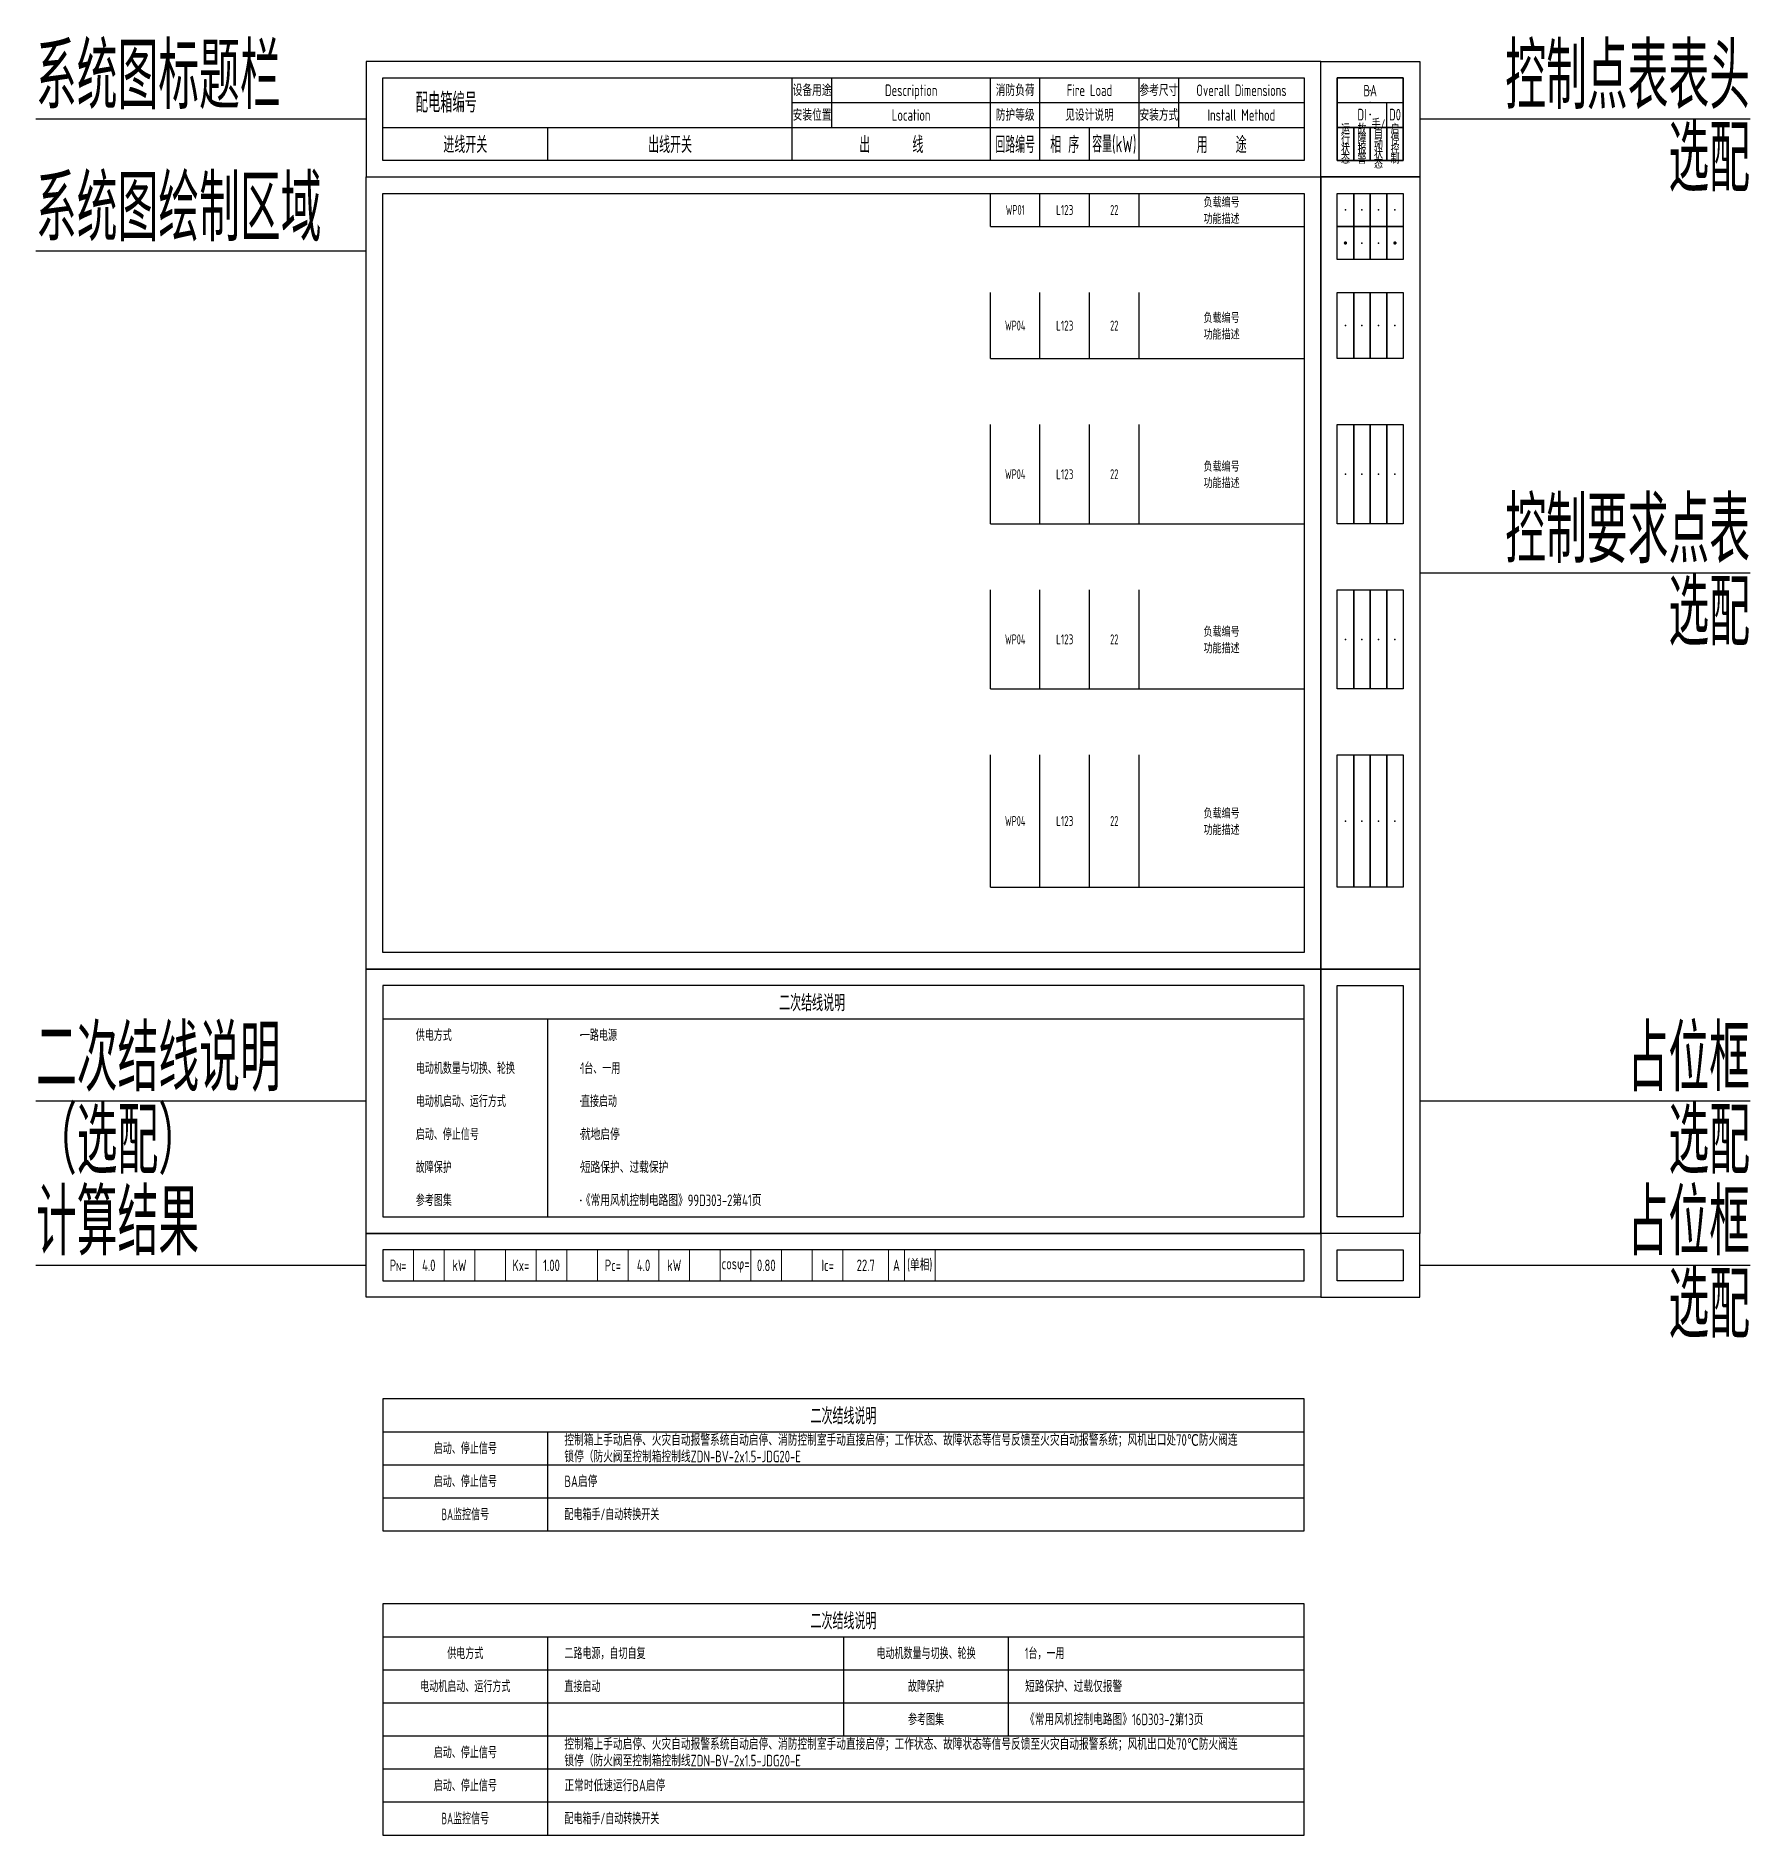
# Model space of a CAD drawing. Header units: millimetres. Extents: x -4800 to 350475, y -4000 to 120872.
# Drawn here: x -4800 to 47100, y 66403 to 120872 of the extents above; entities that cross this region are included whole.
import ezdxf
from ezdxf.enums import TextEntityAlignment as Align

# ---------------------------------------------------------------- set-up
doc = ezdxf.new("R2010")
doc.units = ezdxf.units.MM
doc.header["$LTSCALE"] = 500
doc.header["$MEASUREMENT"] = 0
doc.layers.add('E-UNIV-DIAG', color=2, linetype='Continuous')
doc.layers.add('E-UNIV-NOTE', color=6, linetype='Continuous')
doc.layers.add('注释', color=7, linetype='Continuous', plot=False)
doc.styles.add('TH-STYLE3', font='tssdeng.shx', dxfattribs={"width": 0.7, "bigfont": 'tssdchn.shx'})

msp = doc.modelspace()

# ---------------------------------------------------------------- texts
at = {"layer": 'E-UNIV-NOTE', "style": 'TH-STYLE3'}
for s, width, p in [('设备用途', 0.7, (18700, 119229)), ('Description', 0.7, (21700, 119229)), ('消防负荷', 0.7, (24850, 119229)), ('Fire Load', 0.7, (27100, 119229)), ('参考尺寸', 0.7, (29200, 119229)), ('Overall Dimensions', 0.7, (31700, 119229)), ('安装位置', 0.7, (18700, 118479)), ('Location', 0.7, (21700, 118479)), ('防护等级', 0.7, (24850, 118479)), ('见设计说明', 0.7, (27100, 118479)), ('安装方式', 0.7, (29200, 118479)), ('Install Method', 0.7, (31700, 118479)), ('启动、停止信号', 0.6, (8200, 78110)), ('启动、停止信号', 0.6, (8200, 77110)), ('BA监控信号', 0.6, (8200, 76110)), ('供电方式', 0.6, (8200, 71903)), ('电动机数量与切换、轮换', 0.6, (22150, 71903)), ('电动机启动、运行方式', 0.6, (8200, 70903)), ('故障保护', 0.6, (22150, 70903)), ('参考图集', 0.6, (22150, 69903)), ('启动、停止信号', 0.6, (8200, 68903)), ('启动、停止信号', 0.6, (8200, 67903)), ('BA监控信号', 0.6, (8200, 66903))]:
    msp.add_text(s, height=350, dxfattribs=dict(at, width=width)).set_placement(p, align=Align.MIDDLE_CENTER)
for s, height, width, p in [('BA', 350, 0.7, (35600, 119217)), ('DI', 350, 0.7, (35350, 118492)), ('D0', 350, 0.7, (36350, 118492)), ('进线开关', 500, 0.7, (8200, 117604)), ('出线开关', 500, 0.7, (14400, 117604)), ('出      线', 500, 0.7, (21100, 117604)), ('回路编号', 500, 0.6, (24850, 117604)), ('相 序', 500, 0.7, (26350, 117604)), ('容量(kW)', 500, 0.6, (27850, 117604)), ('用    途', 500, 0.7, (31100, 117604)), ('负载编号', 300, 0.7, (31100, 115854)), ('WP01', 300, 0.6, (24850, 115604)), ('L123', 300, 0.7, (26350, 115604)), ('22', 300, 0.6, (27850, 115604)), ('功能描述', 300, 0.7, (31100, 115354)), ('WP04', 300, 0.6, (24850, 112104)), ('L123', 300, 0.7, (26350, 112104)), ('22', 300, 0.6, (27850, 112104)), ('负载编号', 300, 0.7, (31100, 112354)), ('功能描述', 300, 0.7, (31100, 111854)), ('负载编号', 300, 0.7, (31100, 107854)), ('WP04', 300, 0.6, (24850, 107604)), ('L123', 300, 0.7, (26350, 107604)), ('22', 300, 0.6, (27850, 107604)), ('功能描述', 300, 0.7, (31100, 107354)), ('负载编号', 300, 0.7, (31100, 102854)), ('WP04', 300, 0.6, (24850, 102604)), ('L123', 300, 0.7, (26350, 102604)), ('22', 300, 0.6, (27850, 102604)), ('功能描述', 300, 0.7, (31100, 102354)), ('负载编号', 300, 0.7, (31100, 97354)), ('WP04', 300, 0.6, (24850, 97104)), ('L123', 300, 0.7, (26350, 97104)), ('22', 300, 0.6, (27850, 97104)), ('功能描述', 300, 0.7, (31100, 96854)), ('二次结线说明', 500, 0.7, (18700, 91619)), ('二次结线说明', 500, 0.7, (19650, 79110)), ('二次结线说明', 500, 0.7, (19650, 72903))]:
    msp.add_text(s, height=height, dxfattribs=dict(at, width=width)).set_placement(p, align=Align.MIDDLE)
for s, height, width, p in [('配电箱编号', 600, 0.65, (6700, 118854)), ('供电方式', 350, 0.6, (6700, 90619)), ('一路电源', 350, 0.6, (11700, 90619)), ('电动机数量与切换、轮换', 350, 0.6, (6700, 89619)), ('1台、一用', 350, 0.6, (11700, 89619)), ('电动机启动、运行方式', 350, 0.6, (6700, 88619)), ('直接启动', 350, 0.6, (11700, 88619)), ('启动、停止信号', 350, 0.6, (6700, 87619)), ('就地启停', 350, 0.7, (11700, 87619)), ('故障保护', 350, 0.6, (6700, 86619)), ('短路保护、过载保护', 350, 0.7, (11700, 86619)), ('参考图集', 350, 0.6, (6700, 85619)), ('《常用风机控制电路图》99D303-2第41页', 350, 0.7, (11700, 85619)), ('配电箱手/自动转换开关', 350, 0.6, (11200, 76110)), ('二路电源，自切自复', 350, 0.6, (11200, 71903)), ('1台，一用', 350, 0.6, (25150, 71903)), ('直接启动', 350, 0.6, (11200, 70903)), ('短路保护、过载仅报警', 350, 0.7, (25150, 70903)), ('《常用风机控制电路图》16D303-2第13页', 350, 0.7, (25150, 69903)), ('配电箱手/自动转换开关', 350, 0.6, (11200, 66903))]:
    msp.add_text(s, height=height, dxfattribs=dict(at, width=width)).set_placement(p, align=Align.MIDDLE_LEFT)
at = {"layer": 'E-UNIV-NOTE', "char_height": 300, "width": 500, "attachment_point": 5, "line_spacing_factor": 0.6, "style": 'TH-STYLE3'}
for s, insert in [('运行\\P状态', (34850, 117604)), ('故障\\P报警', (35350, 117604)), ('手/\\P自动\\P状态', (35850, 117604)), ('启停控制', (36350, 117604))]:
    msp.add_mtext(s, dxfattribs=dict(at, insert=insert))
at = {"layer": 'E-UNIV-NOTE', "char_height": 350, "attachment_point": 4, "line_spacing_factor": 0.857143, "style": 'TH-STYLE3'}
for s, width, insert in [('控制箱上手动启停、火灾自动报警系统自动启停、消防控制室手动直接启停；工作状态、故障状态等信号反馈至火灾自动报警系统；风机出口处70℃防火阀连锁停（防火阀至控制箱控制线ZDN-BV-2x1.5-JDG20-E', 20500, (11200, 78110)), ('BA启停', 4678.71, (11200, 77110)), ('控制箱上手动启停、火灾自动报警系统自动启停、消防控制室手动直接启停；工作状态、故障状态等信号反馈至火灾自动报警系统；风机出口处70℃防火阀连锁停（防火阀至控制箱控制线ZDN-BV-2x1.5-JDG20-E', 20500, (11200, 68903)), ('正常时低速运行BA启停', 20500, (11200, 67903))]:
    msp.add_mtext_dynamic_manual_height_columns(s, width=width, gutter_width=2500, heights=[0], dxfattribs=dict(at, insert=insert))
at = {"layer": '注释', "style": 'TH-STYLE3', "width": 0.65}
for s, p in [('系统图标题栏', (-4800, 119654)), ('系统图绘制区域', (-4800, 115654)), ('二次结线说明', (-4800, 89919)), ('（选配）', (-4800, 87419)), ('计算结果', (-4800, 84951))]:
    msp.add_text(s, height=2000, dxfattribs=at).set_placement(p, align=Align.MIDDLE_LEFT)
for s, p in [('控制点表表头', (47100, 119654)), ('选配', (47100, 117154)), ('控制要求点表', (47100, 105912)), ('选配', (47100, 103412)), ('占位框', (47100, 89919)), ('选配', (47100, 87419)), ('占位框', (47100, 84951)), ('选配', (47100, 82451))]:
    msp.add_text(s, height=2000, dxfattribs=at).set_placement(p, align=Align.MIDDLE_RIGHT)

# ---------------------------------------------------------------- blocks, each defined once
blk = doc.blocks.new('*T11')
at = {"layer": 'Defpoints', "color": 8, "linetype": 'ByBlock', "lineweight": 0, "transparency": 16777216}
for p, q in [((0, 0), (16723, 0)), ((0, 0), (0, -936)), ((929, 0), (929, -936)), ((1858, 0), (1858, -936)), ((2787, 0), (2787, -936)), ((3716, 0), (3716, -936)), ((4645, 0), (4645, -936)), ((5574, 0), (5574, -936)), ((6504, 0), (6504, -936)), ((7433, 0), (7433, -936)), ((8362, 0), (8362, -936)), ((9291, 0), (9291, -936)), ((10220, 0), (10220, -936)), ((11149, 0), (11149, -936)), ((12078, 0), (12078, -936)), ((13007, 0), (13007, -936)), ((13936, 0), (13936, -936)), ((15314, 0), (15314, -936)), ((15794, 0), (15794, -936)), ((16723, 0), (16723, -936)), ((0, -936), (16723, -936))]:
    blk.add_line(p, q, dxfattribs=at)
at = {"layer": 'E-UNIV-DIAG', "transparency": 16777216, "char_height": 350, "attachment_point": 5, "style": 'TH-STYLE3'}
for s, insert, width in [('P{\\H0.71429x;N}=', (465, -468), 926.07), ('kW', (2323, -468), 926.07), ('Kx=', (4181, -468), 926.07), ('Pc=', (6968, -468), 926.07), ('kW', (8826, -468), 926.07), ('cosφ=', (10684, -468), 926.07), ('Ic=', (13472, -468), 926.07), ('A ', (15554, -468), 477.44), ('(单相)', (16259, -468), 926.07)]:
    blk.add_mtext(s, dxfattribs=dict(at, insert=insert, width=width))
at = {"layer": 'E-UNIV-DIAG', "color": 6, "transparency": 16777216, "char_height": 350, "attachment_point": 5, "style": 'TH-STYLE3'}
for s, insert, width in [('4.0', (1394, -468), 926.07), ('1.00', (5110, -468), 926.07), ('4.0', (7897, -468), 926.07), ('0.80', (11613, -468), 926.07), ('22.7', (14625, -468), 1374.7)]:
    blk.add_mtext(s, dxfattribs=dict(at, insert=insert, width=width))
blk = doc.blocks.new('E-BSYS342')
for points in [[(0, 0), (5, 0), (5, -10), (0, -10)], [(5, 0), (10, 0), (10, -10), (5, -10)], [(10, 0), (15, 0), (15, -10), (10, -10)], [(15, 0), (20, 0), (20, -10), (15, -10)]]:
    blk.add_lwpolyline(points, close=True)
for p in [(2.5, -5), (7.5, -5), (12.5, -5), (17.5, -5)]:
    blk.add_point(p)
blk = doc.blocks.new('E-BSYS341')
for points in [[(0, 0), (20, 0), (20, -15), (0, -15)], [(20, 0), (0, 0), (0, -25), (20, -25)], [(0, -15), (5, -15), (5, -25), (0, -25)], [(5, -15), (10, -15), (10, -25), (5, -25)], [(10, -15), (15, -15), (15, -25), (10, -25)], [(15, -15), (20, -15), (20, -25), (15, -25)]]:
    blk.add_lwpolyline(points, close=True)
for p in [(10, -3.875), (10, -7.5), (10, -11.125), (2.5, -20), (7.5, -20), (12.5, -20), (17.5, -20)]:
    blk.add_point(p)
blk = doc.blocks.new('E-BSYS342-2')
for points in [[(0, 0), (5, 0), (5, -20), (0, -20)], [(5, 0), (10, 0), (10, -20), (5, -20)], [(10, 0), (15, 0), (15, -20), (10, -20)], [(15, 0), (20, 0), (20, -20), (15, -20)]]:
    blk.add_lwpolyline(points, close=True)
for p in [(2.5, -10), (7.5, -10), (12.5, -10), (17.5, -10)]:
    blk.add_point(p)
blk = doc.blocks.new('E-BSYS342-3')
for points in [[(0, 0), (5, 0), (5, -30), (0, -30)], [(5, 0), (10, 0), (10, -30), (5, -30)], [(10, 0), (15, 0), (15, -30), (10, -30)], [(15, 0), (20, 0), (20, -30), (15, -30)]]:
    blk.add_lwpolyline(points, close=True)
for p in [(2.5, -15), (7.5, -15), (12.5, -15), (17.5, -15)]:
    blk.add_point(p)
blk = doc.blocks.new('E-BSYS342-4')
for points in [[(0, 0), (5, 0), (5, -40), (0, -40)], [(5, 0), (10, 0), (10, -40), (5, -40)], [(10, 0), (15, 0), (15, -40), (10, -40)], [(15, 0), (20, 0), (20, -40), (15, -40)]]:
    blk.add_lwpolyline(points, close=True)
for p in [(2.5, -20), (7.5, -20), (12.5, -20), (17.5, -20)]:
    blk.add_point(p)

# ---------------------------------------------------------------- linework, layer by layer
for p in [(18700, 91619), (11700, 90619), (11700, 89619), (11700, 88619), (11700, 87619), (11700, 86619), (11700, 85619)]:
    msp.add_point(p)
at = {"layer": 'E-UNIV-DIAG'}
for p, q in [((5700, 117104), (5700, 119604)), ((5700, 119604), (33600, 119604)), ((18100, 118104), (18100, 119604)), ((19300, 118104), (19300, 119604)), ((24100, 118104), (24100, 119604)), ((25600, 118104), (25600, 119604)), ((28600, 118104), (28600, 119604)), ((29800, 118104), (29800, 119604)), ((33600, 119604), (33600, 117104)), ((18100, 118854), (33600, 118854)), ((34600, 118854), (36600, 118854)), ((36100, 118104), (36100, 118854)), ((5700, 118104), (33600, 118104)), ((10700, 117104), (10700, 118104)), ((18100, 117104), (18100, 118104)), ((24100, 117104), (24100, 118104)), ((25600, 117104), (25600, 118104)), ((27100, 117104), (27100, 118104)), ((28600, 117104), (28600, 118104)), ((33600, 117104), (5700, 117104)), ((24100, 115104), (24100, 116104)), ((25600, 115104), (25600, 116104)), ((27100, 115104), (27100, 116104)), ((28600, 115104), (28600, 116104)), ((24100, 115104), (33600, 115104)), ((24100, 111104), (24100, 113104)), ((25600, 111104), (25600, 113104)), ((27100, 111104), (27100, 113104)), ((28600, 111104), (28600, 113104)), ((24100, 111104), (33600, 111104)), ((24100, 106104), (24100, 109104)), ((25600, 106104), (25600, 109104)), ((27100, 106104), (27100, 109104)), ((28600, 106104), (28600, 109104)), ((24100, 106104), (33600, 106104)), ((24100, 101104), (24100, 104104)), ((25600, 101104), (25600, 104104)), ((27100, 101104), (27100, 104104)), ((28600, 101104), (28600, 104104)), ((24100, 101104), (33600, 101104)), ((24100, 95104), (24100, 99104)), ((25600, 95104), (25600, 99104)), ((27100, 95104), (27100, 99104)), ((28600, 95104), (28600, 99104)), ((24100, 95104), (33600, 95104)), ((33600, 92119), (5700, 92119)), ((5700, 92119), (5700, 85119)), ((33600, 85119), (33600, 92119)), ((5700, 91119), (33600, 91119)), ((10700, 85119), (10700, 91119)), ((5700, 85119), (33600, 85119)), ((5700, 79610), (5700, 75610)), ((33600, 79610), (5700, 79610)), ((33600, 75610), (33600, 79610)), ((5700, 78610), (33600, 78610)), ((10700, 75610), (10700, 78610)), ((5700, 77610), (33600, 77610)), ((5700, 76610), (33600, 76610)), ((5700, 75610), (33600, 75610)), ((5700, 73403), (5700, 66403)), ((33600, 73403), (5700, 73403)), ((33600, 66403), (33600, 73403)), ((5700, 72403), (33600, 72403)), ((10700, 66403), (10700, 72403)), ((19650, 72403), (19650, 69403)), ((24650, 69403), (24650, 72403)), ((5700, 71403), (33600, 71403)), ((5700, 70403), (33600, 70403)), ((5700, 69403), (33600, 69403)), ((5700, 68403), (33600, 68403)), ((5700, 67403), (33600, 67403)), ((5700, 66403), (33600, 66403))]:
    msp.add_line(p, q, dxfattribs=at)
for points in [[(5700, 116104), (33600, 116104), (33600, 93119), (5700, 93119)], [(34600, 92119), (36600, 92119), (36600, 85119), (34600, 85119)], [(33600, 84119), (5700, 84119), (5700, 83183), (33600, 83183)], [(34600, 84119), (36600, 84119), (36600, 83183), (34600, 83183)]]:
    msp.add_lwpolyline(points, close=True, dxfattribs=at)
at = {"layer": 'E-UNIV-DIAG', "const_width": 50}
for points in [[(34825, 114604, 1), (34875, 114604, 1)], [(36325, 114604, 1), (36375, 114604, 1)]]:
    msp.add_lwpolyline(points, format="xyb", close=True, dxfattribs=at)
at = {"layer": '注释'}
for points in [[(34100, 120104), (5200, 120104), (5200, 116604), (34100, 116604)], [(34100, 120104), (37100, 120104), (37100, 116604), (34100, 116604)], [(5200, 116604), (34100, 116604), (34100, 92619), (5200, 92619)], [(37100, 92619), (34100, 92619), (34100, 116604), (37100, 116604)], [(5200, 92619), (34100, 92619), (34100, 84619), (5200, 84619)], [(34100, 92619), (37100, 92619), (37100, 84619), (34100, 84619)], [(5200, 84619), (34100, 84619), (34100, 82683), (5200, 82683)], [(37100, 84619), (34100, 84619), (34100, 82683), (37100, 82683)]]:
    msp.add_lwpolyline(points, close=True, dxfattribs=at)
for points in [[(5200, 118354), (-4800, 118354)], [(47100, 118354), (37100, 118354)], [(5200, 114354), (-4800, 114354)], [(47100, 104612), (37100, 104612)], [(5200, 88619), (-4800, 88619)], [(47100, 88619), (37100, 88619)], [(5200, 83651), (-4800, 83651)], [(47100, 83651), (37100, 83651)]]:
    msp.add_lwpolyline(points, dxfattribs=at)

# ---------------------------------------------------------------- block references
msp.add_blockref('*T11', (5700, 84119))
at = {"layer": 'E-UNIV-DIAG', "xscale": 100, "yscale": 100, "zscale": 100}
for name, p in [('E-BSYS341', (34600, 119604)), ('E-BSYS342', (34600, 116104)), ('E-BSYS342', (34600, 115104)), ('E-BSYS342-2', (34600, 113104)), ('E-BSYS342-3', (34600, 109104)), ('E-BSYS342-3', (34600, 104104)), ('E-BSYS342-4', (34600, 99104))]:
    msp.add_blockref(name, p, dxfattribs=at)

msp.set_redraw_order([(e.dxf.handle, doc.entitydb.next_handle()) for e in msp.query("TEXT MTEXT ATTDEF DIMENSION ARC_DIMENSION")])  # texts and dimensions are drawn at this point

doc.saveas('drawing.dxf')
